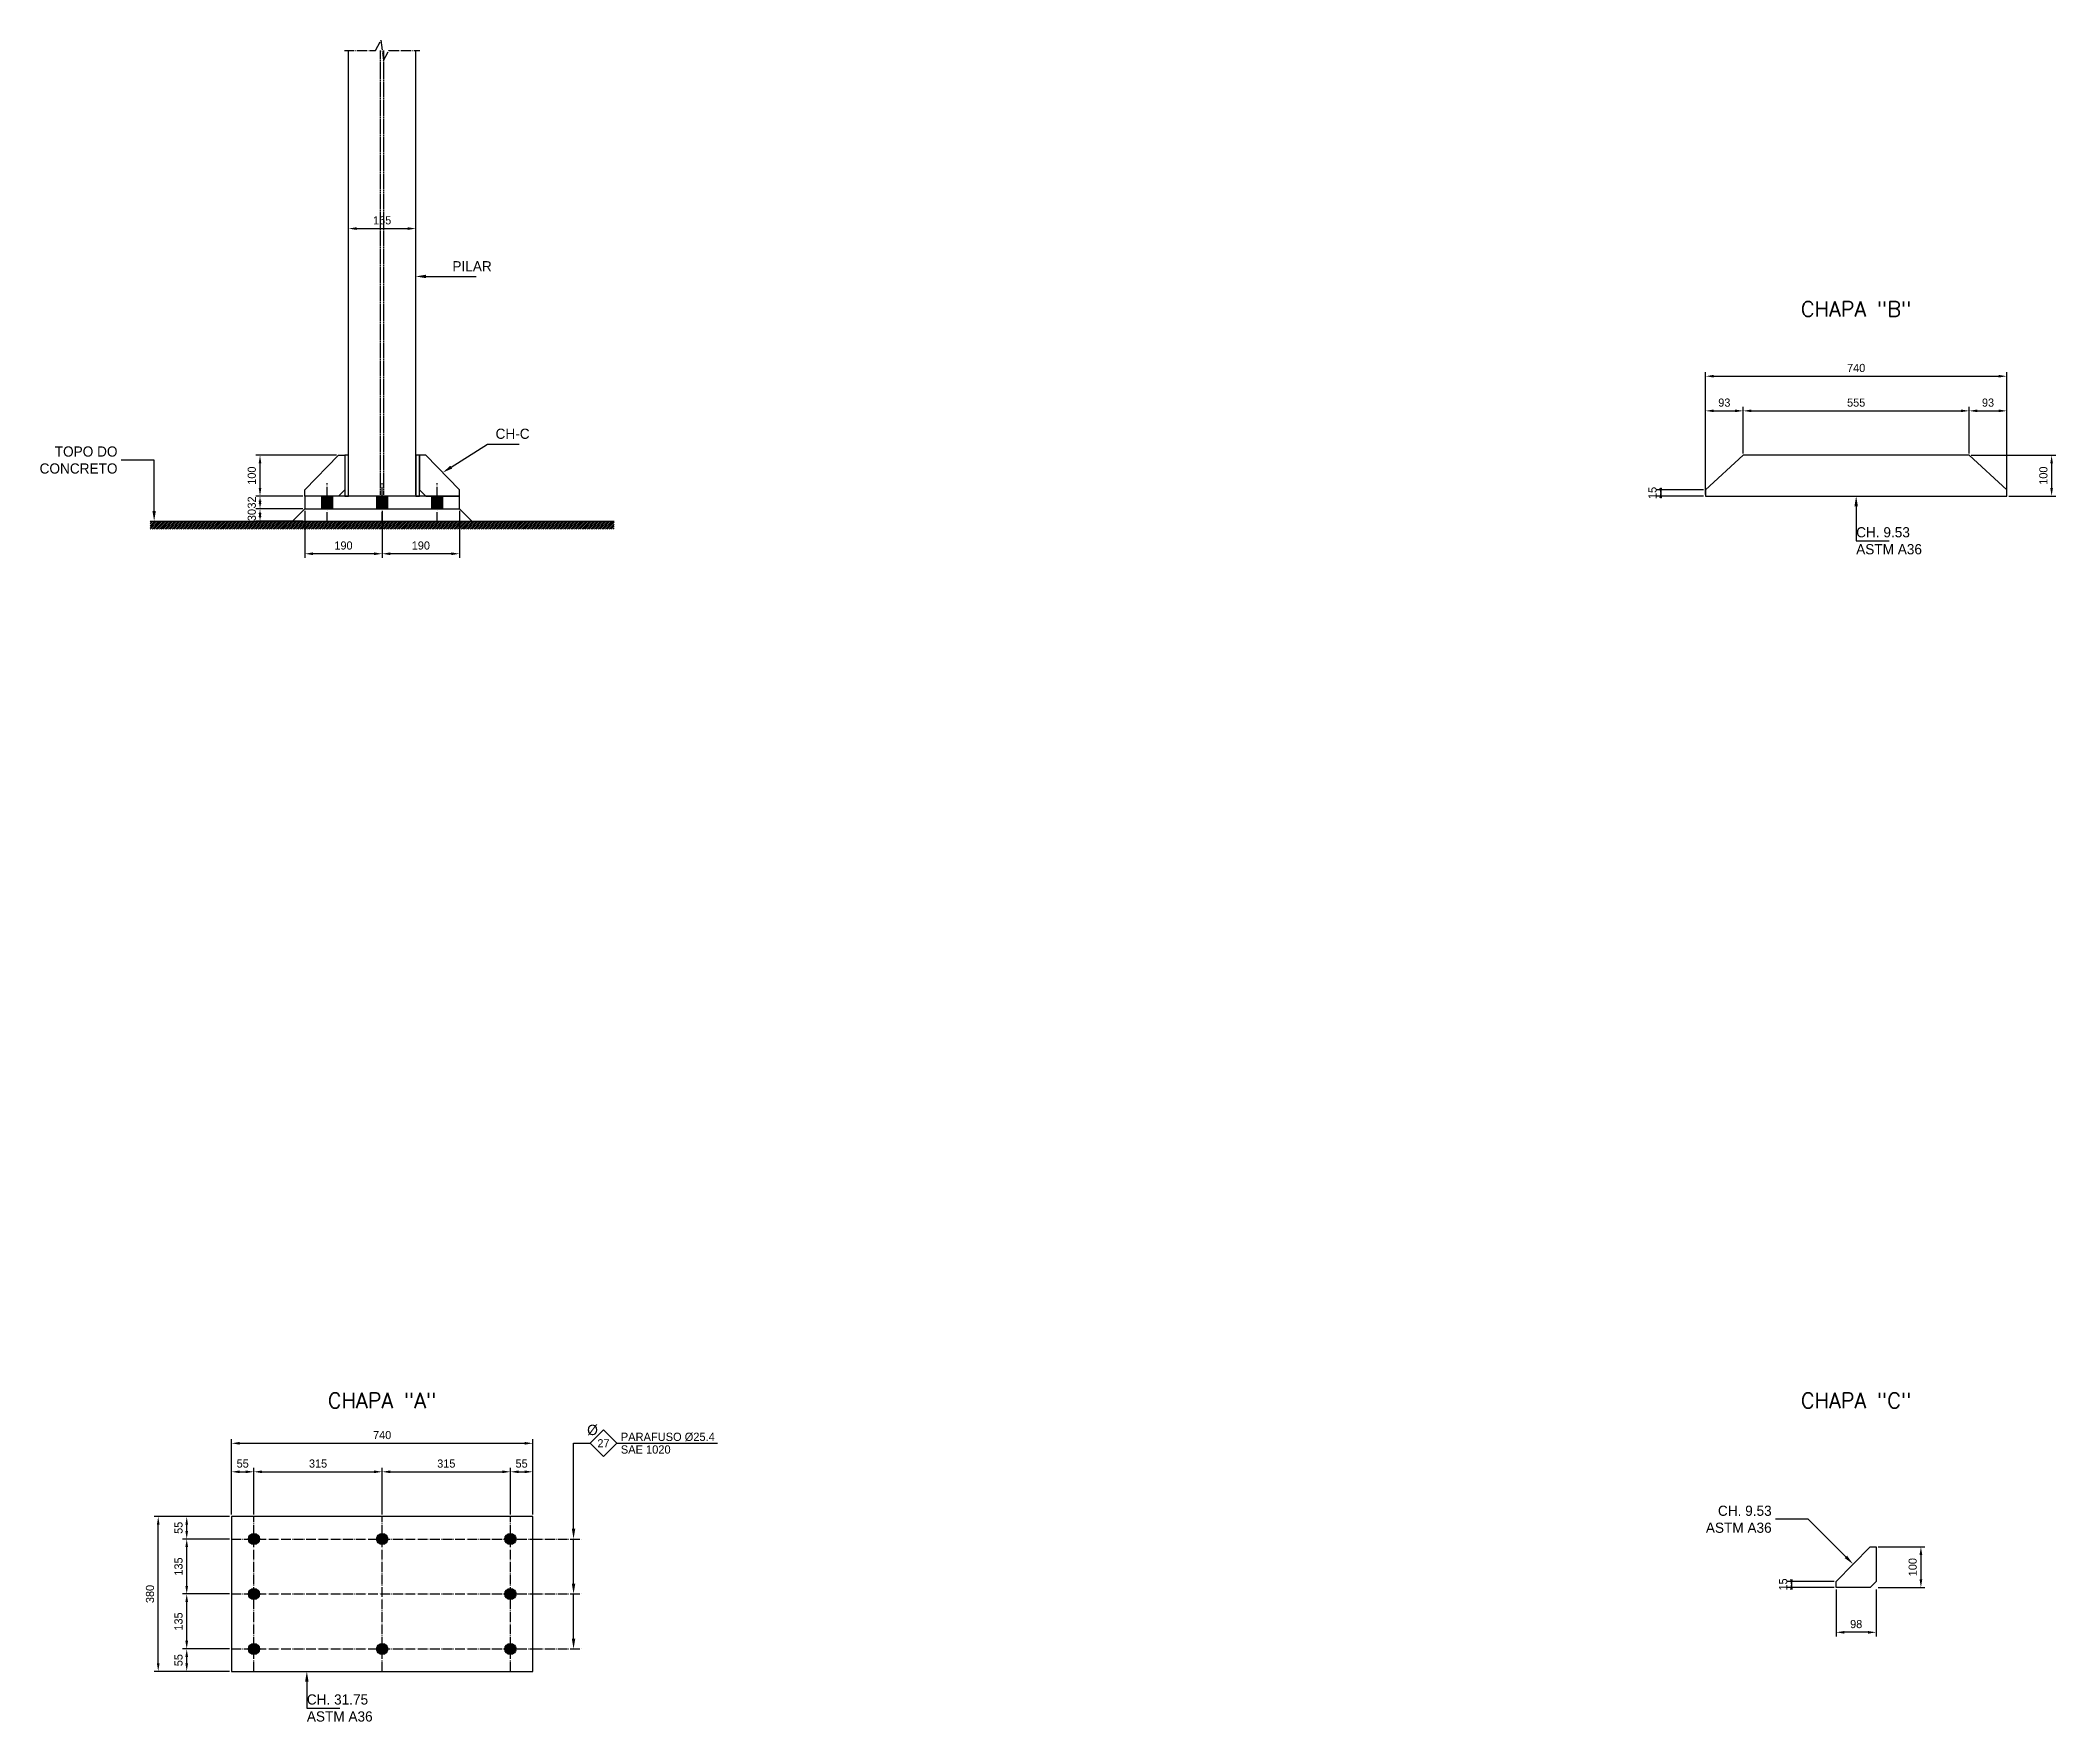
# Model space of a CAD drawing. Extents: x -4524 to 7730, y -2994 to 1469.
# Drawn here: x 2780 to 7730, y -2994 to 1135 of the extents above; entities that cross this region are included whole.
import ezdxf

# ---------------------------------------------------------------- set-up
doc = ezdxf.new("R2010")
doc.units = 0
doc.header["$MEASUREMENT"] = 0
doc.linetypes.add('ACAD_ISO01W100', pattern=[5, 4, -1])
doc.linetypes.add('ACAD_ISO04W100', pattern=[30.5, 24, -3, 0.5, -3])
doc.layers.get('DEFPOINTS').update_dxf_attribs({"linetype": 'ACAD_ISO01W100'})
for name, color, linetype in [('EIXO', 5, 'ACAD_ISO04W100'), ('FAB-CHAPA', 2, 'Continuous'), ('L-HIDDEN', 7, 'ACAD_ISO01W100'), ('PERFIL', 1, 'Continuous'), ('REGUA120', 2, 'Continuous'), ('REGUA80', 4, 'Continuous')]:
    doc.layers.add(name, color=color, linetype=linetype)
doc.styles.add('REGUA100', font='ROMANS.SHX', dxfattribs={"height": 2.54})
doc.dimstyles.new('ISO-25', dxfattribs={"dimtxt": 2.5, "dimasz": 2.5, "dimexe": 1.25, "dimexo": 0.625, "dimtad": 1, "dimtxsty": 'STANDARD', "dimcen": 2.5, "dimclrt": 4, "dimazin": 3, "dimtfac": 1, "dimtmove": 0, "dimatfit": 3})

msp = doc.modelspace()

# ---------------------------------------------------------------- texts
at = {"color": 4}
for s, insert, char_height, attachment_point in [('PILAR', (3792.5, 567.5), 25, 7), ('CH-C', (3898.515, 155.875), 25, 7), ('TOPO DO \\PCONCRETO', (2970, 104.125), 25, 6), ('CH. 9.53\\PASTM A36', (7240, -94.125), 25, 4), ('%%c', (4123.354, -2290.783), 25.4, 7), ('SAE 1020', (4206.131, -2315), 20.3, 1), ('PARAFUSO %%c25.4', (4206.131, -2305), 20.3, 7), ('CH. 9.53\\PASTM A36', (7032.485, -2496.625), 25, 6), ('CH. 31.75\\PASTM A36', (3435, -2960), 25, 4)]:
    msp.add_mtext(s, dxfattribs=dict(at, insert=insert, char_height=char_height, attachment_point=attachment_point))
at = {"insert": (4163.456, -2310), "char_height": 20, "attachment_point": 5}
msp.add_mtext('27', dxfattribs=at)
at = {"layer": 'FAB-CHAPA', "color": 2, "char_height": 37.5, "attachment_point": 5, "style": 'REGUA100'}
for s, insert in [('CHAPA "B"', (7240, 475)), ('CHAPA "C"', (7240, -2205))]:
    msp.add_mtext(s, dxfattribs=dict(at, insert=insert))
at = {"layer": 'REGUA120', "color": 2, "insert": (3620, -2205), "char_height": 37.5, "attachment_point": 5, "style": 'REGUA100'}
msp.add_mtext('CHAPA "A"', dxfattribs=at)

# ---------------------------------------------------------------- blocks, each defined once
blk = doc.blocks.new('*D7')
for p, q in [((3537.5, 652.5), (3537.5, 682.5)), ((3557.5, 672.5), (3682.5, 672.5)), ((3702.5, 652.5), (3702.5, 682.5))]:
    blk.add_line(p, q)
for points in [[(3537.5, 672.5), (3557.5, 675.8), (3557.5, 669.2)], [(3702.5, 672.5), (3682.5, 669.2), (3682.5, 675.8)]]:
    blk.add_trace(points)
at = {"layer": 'DEFPOINTS', "color": 0}
for p in [(3537.5, 647.5), (3620, 682.5), (3702.5, 647.5)]:
    blk.add_point(p, dxfattribs=at)
at = {"layer": 'REGUA80', "color": 4, "insert": (3620, 682.5), "char_height": 20, "attachment_point": 8}
blk.add_mtext('165', dxfattribs=at)
blk = doc.blocks.new('*D8')
for p, q in [((3425, -15.9), (3310, -15.9)), ((3425, -45.9), (3310, -45.9)), ((3320, -25.9), (3320, -35.9))]:
    blk.add_line(p, q)
for points in [[(3320, -15.9), (3323.3, -35.9), (3316.7, -35.9)], [(3320, -45.9), (3316.7, -25.9), (3323.3, -25.9)]]:
    blk.add_trace(points)
at = {"layer": 'DEFPOINTS', "color": 0, "linetype": 'BYBLOCK'}
for p in [(3430, -15.9), (3430, -45.9)]:
    blk.add_point(p, dxfattribs=at)
at = {"layer": 'REGUA80', "color": 4, "insert": (3310, -30.9), "char_height": 20, "attachment_point": 8, "rotation": 90}
blk.add_mtext('30', dxfattribs=at)
blk = doc.blocks.new('*D9')
for p, q in [((3425, 15.9), (3310, 15.9)), ((3320, 4.1), (3320, -4.1)), ((3425, -15.9), (3310, -15.9))]:
    blk.add_line(p, q)
for points in [[(3320, 15.9), (3323.3, -4.1), (3316.7, -4.1)], [(3320, -15.9), (3316.7, 4.1), (3323.3, 4.1)]]:
    blk.add_trace(points)
at = {"layer": 'DEFPOINTS', "color": 0, "linetype": 'BYBLOCK'}
for p in [(3430, 15.9), (3430, -15.9)]:
    blk.add_point(p, dxfattribs=at)
at = {"layer": 'REGUA80', "color": 4, "insert": (3310, 0), "char_height": 20, "attachment_point": 8, "rotation": 90}
blk.add_mtext('32', dxfattribs=at)
blk = doc.blocks.new('*D10')
for p, q in [((3508, 115.9), (3310, 115.9)), ((3320, 35.9), (3320, 95.9)), ((3425, 15.9), (3310, 15.9))]:
    blk.add_line(p, q)
for points in [[(3320, 115.9), (3323.3, 95.9), (3316.7, 95.9)], [(3320, 15.9), (3316.7, 35.9), (3323.3, 35.9)]]:
    blk.add_trace(points)
at = {"layer": 'DEFPOINTS', "color": 0, "linetype": 'BYBLOCK'}
for p in [(3513, 115.9), (3430, 15.9)]:
    blk.add_point(p, dxfattribs=at)
at = {"layer": 'REGUA80', "color": 4, "insert": (3310, 65.9), "char_height": 20, "attachment_point": 8, "rotation": 90}
blk.add_mtext('100', dxfattribs=at)
blk = doc.blocks.new('*D11')
for p, q in [((3430, -20.9), (3430, -135.9)), ((3620, -20.9), (3620, -135.9)), ((3600, -125.9), (3450, -125.9))]:
    blk.add_line(p, q)
for points in [[(3430, -125.9), (3450, -122.5), (3450, -129.2)], [(3620, -125.9), (3600, -129.2), (3600, -122.5)]]:
    blk.add_trace(points)
at = {"layer": 'DEFPOINTS', "color": 0}
for p in [(3430, -15.9), (3620, -15.9), (3525, -115.9)]:
    blk.add_point(p, dxfattribs=at)
at = {"layer": 'REGUA80', "color": 4, "insert": (3525, -115.9), "char_height": 20, "attachment_point": 8}
blk.add_mtext('190', dxfattribs=at)
blk = doc.blocks.new('*D12')
for p, q in [((3620, -20.9), (3620, -135.9)), ((3810, -20.9), (3810, -135.9)), ((3790, -125.9), (3640, -125.9))]:
    blk.add_line(p, q)
for points in [[(3620, -125.9), (3640, -122.5), (3640, -129.2)], [(3810, -125.9), (3790, -129.2), (3790, -122.5)]]:
    blk.add_trace(points)
at = {"layer": 'DEFPOINTS', "color": 0}
for p in [(3620, -15.9), (3810, -15.9), (3715, -115.9)]:
    blk.add_point(p, dxfattribs=at)
at = {"layer": 'REGUA80', "color": 4, "insert": (3715, -115.9), "char_height": 20, "attachment_point": 8}
blk.add_mtext('190', dxfattribs=at)
blk = doc.blocks.new('*D17')
for p, q in [((3245, -2815), (3130, -2815)), ((3245, -2870), (3130, -2870)), ((3140, -2850), (3140, -2835))]:
    blk.add_line(p, q)
for points in [[(3140, -2815), (3143.3, -2835), (3136.7, -2835)], [(3140, -2870), (3136.7, -2850), (3143.3, -2850)]]:
    blk.add_trace(points)
at = {"layer": 'DEFPOINTS', "color": 0, "linetype": 'BYBLOCK'}
for p in [(3250, -2815), (3250, -2870)]:
    blk.add_point(p, dxfattribs=at)
at = {"layer": 'REGUA80', "color": 4, "insert": (3130, -2842.5), "char_height": 20, "attachment_point": 8, "rotation": 90}
blk.add_mtext('55', dxfattribs=at)
blk = doc.blocks.new('*D18')
for p, q in [((3245, -2680), (3130, -2680)), ((3140, -2795), (3140, -2700)), ((3245, -2815), (3130, -2815))]:
    blk.add_line(p, q)
for points in [[(3140, -2680), (3143.3, -2700), (3136.7, -2700)], [(3140, -2815), (3136.7, -2795), (3143.3, -2795)]]:
    blk.add_trace(points)
at = {"layer": 'DEFPOINTS', "color": 0, "linetype": 'BYBLOCK'}
for p in [(3250, -2680), (3250, -2815)]:
    blk.add_point(p, dxfattribs=at)
at = {"layer": 'REGUA80', "color": 4, "insert": (3130, -2747.5), "char_height": 20, "attachment_point": 8, "rotation": 90}
blk.add_mtext('135', dxfattribs=at)
blk = doc.blocks.new('*D19')
for p, q in [((3245, -2545), (3130, -2545)), ((3140, -2660), (3140, -2565)), ((3245, -2680), (3130, -2680))]:
    blk.add_line(p, q)
for points in [[(3140, -2545), (3143.3, -2565), (3136.7, -2565)], [(3140, -2680), (3136.7, -2660), (3143.3, -2660)]]:
    blk.add_trace(points)
at = {"layer": 'DEFPOINTS', "color": 0, "linetype": 'BYBLOCK'}
for p in [(3250, -2545), (3250, -2680)]:
    blk.add_point(p, dxfattribs=at)
at = {"layer": 'REGUA80', "color": 4, "insert": (3130, -2612.5), "char_height": 20, "attachment_point": 8, "rotation": 90}
blk.add_mtext('135', dxfattribs=at)
blk = doc.blocks.new('*D20')
for p, q in [((3245, -2490), (3130, -2490)), ((3140, -2525), (3140, -2510)), ((3245, -2545), (3130, -2545))]:
    blk.add_line(p, q)
for points in [[(3140, -2490), (3143.3, -2510), (3136.7, -2510)], [(3140, -2545), (3136.7, -2525), (3143.3, -2525)]]:
    blk.add_trace(points)
at = {"layer": 'DEFPOINTS', "color": 0, "linetype": 'BYBLOCK'}
for p in [(3250, -2490), (3250, -2545)]:
    blk.add_point(p, dxfattribs=at)
at = {"layer": 'REGUA80', "color": 4, "insert": (3130, -2517.5), "char_height": 20, "attachment_point": 8, "rotation": 90}
blk.add_mtext('55', dxfattribs=at)
blk = doc.blocks.new('*D21')
for p, q in [((3250, -2485), (3250, -2370)), ((3305, -2485), (3305, -2370)), ((3270, -2380), (3285, -2380))]:
    blk.add_line(p, q)
for points in [[(3250, -2380), (3270, -2376.7), (3270, -2383.3)], [(3305, -2380), (3285, -2383.3), (3285, -2376.7)]]:
    blk.add_trace(points)
at = {"layer": 'DEFPOINTS', "color": 0}
for p in [(3277.5, -2370), (3250, -2490), (3305, -2490)]:
    blk.add_point(p, dxfattribs=at)
at = {"layer": 'REGUA80', "color": 4, "insert": (3277.5, -2370), "char_height": 20, "attachment_point": 8}
blk.add_mtext('55', dxfattribs=at)
blk = doc.blocks.new('*D22')
for p, q in [((3305, -2485), (3305, -2370)), ((3620, -2485), (3620, -2370)), ((3325, -2380), (3600, -2380))]:
    blk.add_line(p, q)
for points in [[(3305, -2380), (3325, -2376.7), (3325, -2383.3)], [(3620, -2380), (3600, -2383.3), (3600, -2376.7)]]:
    blk.add_trace(points)
at = {"layer": 'DEFPOINTS', "color": 0}
for p in [(3462.5, -2370), (3305, -2490), (3620, -2490)]:
    blk.add_point(p, dxfattribs=at)
at = {"layer": 'REGUA80', "color": 4, "insert": (3462.5, -2370), "char_height": 20, "attachment_point": 8}
blk.add_mtext('315', dxfattribs=at)
blk = doc.blocks.new('*D23')
for p, q in [((3620, -2485), (3620, -2370)), ((3935, -2485), (3935, -2370)), ((3640, -2380), (3915, -2380))]:
    blk.add_line(p, q)
for points in [[(3620, -2380), (3640, -2376.7), (3640, -2383.3)], [(3935, -2380), (3915, -2383.3), (3915, -2376.7)]]:
    blk.add_trace(points)
at = {"layer": 'DEFPOINTS', "color": 0}
for p in [(3777.5, -2370), (3620, -2490), (3935, -2490)]:
    blk.add_point(p, dxfattribs=at)
at = {"layer": 'REGUA80', "color": 4, "insert": (3777.5, -2370), "char_height": 20, "attachment_point": 8}
blk.add_mtext('315', dxfattribs=at)
blk = doc.blocks.new('*D24')
for p, q in [((3935, -2485), (3935, -2370)), ((3990, -2485), (3990, -2370)), ((3955, -2380), (3970, -2380))]:
    blk.add_line(p, q)
for points in [[(3935, -2380), (3955, -2376.7), (3955, -2383.3)], [(3990, -2380), (3970, -2383.3), (3970, -2376.7)]]:
    blk.add_trace(points)
at = {"layer": 'DEFPOINTS', "color": 0}
for p in [(3962.5, -2370), (3935, -2490), (3990, -2490)]:
    blk.add_point(p, dxfattribs=at)
at = {"layer": 'REGUA80', "color": 4, "insert": (3962.5, -2370), "char_height": 20, "attachment_point": 8}
blk.add_mtext('55', dxfattribs=at)
blk = doc.blocks.new('*D25')
for p, q in [((3245, -2490), (3060, -2490)), ((3070, -2850), (3070, -2510)), ((3245, -2870), (3060, -2870))]:
    blk.add_line(p, q)
for points in [[(3070, -2490), (3073.3, -2510), (3066.7, -2510)], [(3070, -2870), (3066.7, -2850), (3073.3, -2850)]]:
    blk.add_trace(points)
at = {"layer": 'DEFPOINTS', "color": 0, "linetype": 'BYBLOCK'}
for p in [(3250, -2490), (3250, -2870)]:
    blk.add_point(p, dxfattribs=at)
at = {"layer": 'REGUA80', "color": 4, "insert": (3060, -2680), "char_height": 20, "attachment_point": 8, "rotation": 90}
blk.add_mtext('380', dxfattribs=at)
blk = doc.blocks.new('*D26')
for p, q in [((3250, -2485), (3250, -2300)), ((3270, -2310), (3970, -2310)), ((3990, -2485), (3990, -2300))]:
    blk.add_line(p, q)
for points in [[(3250, -2310), (3270, -2306.7), (3270, -2313.3)], [(3990, -2310), (3970, -2313.3), (3970, -2306.7)]]:
    blk.add_trace(points)
at = {"layer": 'DEFPOINTS', "color": 0}
for p in [(3620, -2300), (3250, -2490), (3990, -2490)]:
    blk.add_point(p, dxfattribs=at)
at = {"layer": 'REGUA80', "color": 4, "insert": (3620, -2300), "char_height": 20, "attachment_point": 8}
blk.add_mtext('740', dxfattribs=at)
blk = doc.blocks.new('*D27')
for p, q in [((6870, 35), (6870, 235)), ((6890, 225), (6942.5, 225)), ((6962.5, 120), (6962.5, 235))]:
    blk.add_line(p, q)
for points in [[(6870, 225), (6890, 228.3), (6890, 221.7)], [(6962.5, 225), (6942.5, 221.7), (6942.5, 228.3)]]:
    blk.add_trace(points)
at = {"layer": 'DEFPOINTS', "color": 0}
for p in [(6916.2, 235), (6962.5, 115), (6870, 30)]:
    blk.add_point(p, dxfattribs=at)
at = {"layer": 'REGUA80', "color": 4, "insert": (6916.2, 235), "char_height": 20, "attachment_point": 8}
blk.add_mtext('93', dxfattribs=at)
blk = doc.blocks.new('*D28')
for p, q in [((6962.5, 120), (6962.5, 235)), ((6982.5, 225), (7497.5, 225)), ((7517.5, 120), (7517.5, 235))]:
    blk.add_line(p, q)
for points in [[(6962.5, 225), (6982.5, 228.3), (6982.5, 221.7)], [(7517.5, 225), (7497.5, 221.7), (7497.5, 228.3)]]:
    blk.add_trace(points)
at = {"layer": 'DEFPOINTS', "color": 0}
for p in [(7240, 235), (6962.5, 115), (7517.5, 115)]:
    blk.add_point(p, dxfattribs=at)
at = {"layer": 'REGUA80', "color": 4, "insert": (7240, 235), "char_height": 20, "attachment_point": 8}
blk.add_mtext('555', dxfattribs=at)
blk = doc.blocks.new('*D29')
for p, q in [((7517.5, 120), (7517.5, 235)), ((7537.5, 225), (7590, 225)), ((7610, 35), (7610, 235))]:
    blk.add_line(p, q)
for points in [[(7517.5, 225), (7537.5, 228.3), (7537.5, 221.7)], [(7610, 225), (7590, 221.7), (7590, 228.3)]]:
    blk.add_trace(points)
at = {"layer": 'DEFPOINTS', "color": 0}
for p in [(7563.8, 235), (7517.5, 115), (7610, 30)]:
    blk.add_point(p, dxfattribs=at)
at = {"layer": 'REGUA80', "color": 4, "insert": (7563.8, 235), "char_height": 20, "attachment_point": 8}
blk.add_mtext('93', dxfattribs=at)
blk = doc.blocks.new('*D30')
for p, q in [((6870, 20), (6870, 320)), ((6890, 310), (7590, 310)), ((7610, 20), (7610, 320))]:
    blk.add_line(p, q)
for points in [[(6870, 310), (6890, 313.3), (6890, 306.7)], [(7610, 310), (7590, 306.7), (7590, 313.3)]]:
    blk.add_trace(points)
at = {"layer": 'DEFPOINTS', "color": 0}
for p in [(7240, 320), (6870, 15), (7610, 15)]:
    blk.add_point(p, dxfattribs=at)
at = {"layer": 'REGUA80', "color": 4, "insert": (7240, 320), "char_height": 20, "attachment_point": 8}
blk.add_mtext('740', dxfattribs=at)
blk = doc.blocks.new('*D31')
for p, q in [((6865, 30.9), (6750, 30.9)), ((6865, 15.9), (6750, 15.9)), ((6760, 35.9), (6760, 10.9))]:
    blk.add_line(p, q)
for points in [[(6760, 15.9), (6756.7, 35.9), (6763.3, 35.9)], [(6760, 30.9), (6763.3, 10.9), (6756.7, 10.9)]]:
    blk.add_trace(points)
at = {"layer": 'DEFPOINTS', "color": 0, "linetype": 'BYBLOCK'}
for p in [(6870, 30.9), (6870, 15.9)]:
    blk.add_point(p, dxfattribs=at)
at = {"layer": 'REGUA80', "color": 4, "insert": (6750, 23.4), "char_height": 20, "attachment_point": 8, "rotation": 90}
blk.add_mtext('15', dxfattribs=at)
blk = doc.blocks.new('*D32')
for p, q in [((7522.5, 115.9), (7730, 115.9)), ((7720, 95.9), (7720, 35.9)), ((7615, 15.9), (7730, 15.9))]:
    blk.add_line(p, q)
for points in [[(7720, 115.9), (7723.3, 95.9), (7716.7, 95.9)], [(7720, 15.9), (7716.7, 35.9), (7723.3, 35.9)]]:
    blk.add_trace(points)
at = {"layer": 'DEFPOINTS', "color": 0, "linetype": 'BYBLOCK'}
for p in [(7517.5, 115.9), (7610, 15.9)]:
    blk.add_point(p, dxfattribs=at)
at = {"layer": 'REGUA80', "color": 4, "insert": (7710, 65.9), "char_height": 20, "attachment_point": 8, "rotation": 90}
blk.add_mtext('100', dxfattribs=at)
blk = doc.blocks.new('*D33')
for p, q in [((7294, -2564.1), (7409, -2564.1)), ((7399, -2584.1), (7399, -2644.1)), ((7294, -2664.1), (7409, -2664.1))]:
    blk.add_line(p, q)
for points in [[(7399, -2564.1), (7402.3, -2584.1), (7395.6, -2584.1)], [(7399, -2664.1), (7395.6, -2644.1), (7402.3, -2644.1)]]:
    blk.add_trace(points)
at = {"layer": 'DEFPOINTS', "color": 0, "linetype": 'BYBLOCK'}
for p in [(7289, -2564.1), (7289, -2664.1)]:
    blk.add_point(p, dxfattribs=at)
at = {"layer": 'REGUA80', "color": 4, "insert": (7389, -2614.1), "char_height": 20, "attachment_point": 8, "rotation": 90}
blk.add_mtext('100', dxfattribs=at)
blk = doc.blocks.new('*D34')
for p, q in [((7191, -2669.1), (7191, -2784.1)), ((7289, -2669.1), (7289, -2784.1)), ((7269, -2774.1), (7211, -2774.1))]:
    blk.add_line(p, q)
for points in [[(7191, -2774.1), (7211, -2770.8), (7211, -2777.5)], [(7289, -2774.1), (7269, -2777.5), (7269, -2770.8)]]:
    blk.add_trace(points)
at = {"layer": 'DEFPOINTS', "color": 0}
for p in [(7191, -2664.1), (7289, -2664.1), (7240, -2764.1)]:
    blk.add_point(p, dxfattribs=at)
at = {"layer": 'REGUA80', "color": 4, "insert": (7240, -2764.1), "char_height": 20, "attachment_point": 8}
blk.add_mtext('98', dxfattribs=at)
blk = doc.blocks.new('*D35')
for p, q in [((7186, -2649.1), (7071, -2649.1)), ((7186, -2664.1), (7071, -2664.1)), ((7081, -2644.1), (7081, -2669.1))]:
    blk.add_line(p, q)
for points in [[(7081, -2664.1), (7077.7, -2644.1), (7084.3, -2644.1)], [(7081, -2649.1), (7084.3, -2669.1), (7077.7, -2669.1)]]:
    blk.add_trace(points)
at = {"layer": 'DEFPOINTS', "color": 0, "linetype": 'BYBLOCK'}
for p in [(7191, -2649.1), (7191, -2664.1)]:
    blk.add_point(p, dxfattribs=at)
at = {"layer": 'REGUA80', "color": 4, "insert": (7071, -2656.6), "char_height": 20, "attachment_point": 8, "rotation": 90}
blk.add_mtext('15', dxfattribs=at)

# ---------------------------------------------------------------- dimensions: what is measured, and where the dimension line sits
for base, p1, p2, text, picture, middle in [((3537.5, 672.5), (3702.5, 647.5), (3537.5, 647.5), '165', '*D7', (3620, 672.5)), ((6870, 310), (7610, 15), (6870, 15), '740', '*D30', (7240, 310)), ((6870, 225), (6962.5, 115), (6870, 30), '93', '*D27', (6916.25, 225)), ((6962.5, 225), (7517.5, 115), (6962.5, 115), '555', '*D28', (7240, 225)), ((7517.5, 225), (7610, 30), (7517.5, 115), '93', '*D29', (7563.75, 225)), ((3620, -125.875), (3430, -15.875), (3620, -15.875), '190', '*D11', (3525, -125.875)), ((3810, -125.875), (3620, -15.875), (3810, -15.875), '190', '*D12', (3715, -125.875)), ((3250, -2310), (3990, -2490), (3250, -2490), '740', '*D26', (3620, -2310)), ((3250, -2380), (3305, -2490), (3250, -2490), '55', '*D21', (3277.5, -2380)), ((3305, -2380), (3620, -2490), (3305, -2490), '315', '*D22', (3462.5, -2380)), ((3620, -2380), (3935, -2490), (3620, -2490), '315', '*D23', (3777.5, -2380)), ((3935, -2380), (3990, -2490), (3935, -2490), '55', '*D24', (3962.5, -2380)), ((7288.97, -2774.125), (7191, -2664.125), (7288.97, -2664.125), '98', '*D34', (7239.985, -2774.125))]:
    dim = msp.add_linear_dim(base=base, p1=p1, p2=p2, text=text, dimstyle='ISO-25', override={"dimtxt": 20, "dimasz": 20, "dimgap": 10})
    dim.commit()
    dim.dimension.update_dxf_attribs({"geometry": picture, "text_midpoint": middle})
for base, p1, p2, text, picture, middle in [((3320, 115.875), (3430, 15.875), (3512.97, 115.875), '100', '*D10', (3320, 65.875)), ((7720, 15.875), (7517.5, 115.875), (7610, 15.875), '100', '*D32', (7720, 65.875)), ((3320, 15.875), (3430, -15.875), (3430, 15.875), '32', '*D9', (3320, 0)), ((6760, 30.875), (6870, 15.875), (6870, 30.875), '15', '*D31', (6760, 23.375)), ((3320, -15.875), (3430, -45.875), (3430, -15.875), '30', '*D8', (3320, -30.875)), ((3070, -2490), (3250, -2870), (3250, -2490), '380', '*D25', (3070, -2680)), ((3140, -2490), (3250, -2545), (3250, -2490), '55', '*D20', (3140, -2517.5)), ((3140, -2545), (3250, -2680), (3250, -2545), '135', '*D19', (3140, -2612.5)), ((7398.97, -2664.125), (7288.97, -2564.125), (7288.97, -2664.125), '100', '*D33', (7398.97, -2614.125)), ((7081, -2649.125), (7191, -2664.125), (7191, -2649.125), '15', '*D35', (7081, -2656.625)), ((3140, -2680), (3250, -2815), (3250, -2680), '135', '*D18', (3140, -2747.5)), ((3140, -2815), (3250, -2870), (3250, -2815), '55', '*D17', (3140, -2842.5))]:
    dim = msp.add_linear_dim(base=base, p1=p1, p2=p2, angle=90, text=text, dimstyle='ISO-25', override={"dimtxt": 20, "dimasz": 20, "dimgap": 10})
    dim.commit()
    dim.dimension.update_dxf_attribs({"geometry": picture, "text_midpoint": middle, "dimtype": 160})

# ---------------------------------------------------------------- hatches: boundary and pattern name
h = msp.add_hatch()
h.set_pattern_fill('ANSI31', color=256, style=0)
h.set_pattern_definition([(45, (0, 0), (-2.245064, 2.245064), [])])
h.paths.add_polyline_path([(3050, -45.875), (3050, -65.875), (4190, -65.875), (4190, -45.875)])

# ---------------------------------------------------------------- linework, layer by layer
for p, q in [((3050, -45.875), (4190, -45.875)), ((4090, -2310), (4130.781, -2310))]:
    msp.add_line(p, q)
at = {"color": 4}
for p, q in [((3430, -15.875), (3400, -45.875)), ((3810, -15.875), (3840, -45.875)), ((4196.131, -2310), (4443.131, -2310))]:
    msp.add_line(p, q, dxfattribs=at)
for points in [[(3727.5, 555), (3772.5, 555), (3851, 555)], [(3060, -20.875), (3060, 104.125), (2979, 104.125)], [(3789.607, 86.797), (3878.515, 143.375), (3956.515, 143.375)], [(7240, -9.125), (7240, -94.125), (7321, -94.125)], [(4090, -2520), (4090, -2310)], [(7214.807, -2588.947), (7122.485, -2496.625), (7041.485, -2496.625)], [(4090, -2655), (4090, -2545)], [(4090, -2790), (4090, -2680)], [(3435, -2895), (3435, -2960), (3516, -2960)]]:
    msp.add_lwpolyline(points)
msp.add_lwpolyline([(4196.131, -2310), (4163.456, -2277.325), (4130.781, -2310), (4163.456, -2342.675)], close=True, dxfattribs=at)
at = {"const_width": 13.7}
for points in [[(3298.15, -2545, 1), (3311.85, -2545, 1)], [(3613.15, -2545, 1), (3626.85, -2545, 1)], [(3928.15, -2545, 1), (3941.85, -2545, 1)], [(3298.15, -2680, 1), (3311.85, -2680, 1)], [(3928.15, -2680, 1), (3941.85, -2680, 1)], [(3298.15, -2815, 1), (3311.85, -2815, 1)], [(3613.15, -2815, 1), (3626.85, -2815, 1)], [(3928.15, -2815, 1), (3941.85, -2815, 1)]]:
    msp.add_lwpolyline(points, format="xyb", close=True, dxfattribs=at)
for points in [[(3702.5, 555), (3727.5, 559.167), (3727.5, 550.833)], [(3768.515, 73.375), (3787.37, 90.312), (3791.844, 83.282)], [(7240, 15.875), (7244.167, -9.125), (7235.833, -9.125)], [(3060, -45.875), (3055.833, -20.875), (3064.167, -20.875)], [(4090, -2545), (4085.833, -2520), (4094.167, -2520)], [(7232.485, -2606.625), (7211.861, -2591.894), (7217.754, -2586.001)], [(4090, -2680), (4085.833, -2655), (4094.167, -2655)], [(4090, -2815), (4085.833, -2790), (4094.167, -2790)], [(3435, -2870), (3439.167, -2895), (3430.833, -2895)]]:
    msp.add_trace(points)
at = {"color": 255}
for points in [[(3471.3, -15.875), (3498.7, -15.875), (3471.3, 15.875), (3498.7, 15.875)], [(3471.3, -15.875), (3498.7, -15.875), (3471.3, 15.875), (3498.7, 15.875)], [(3471.3, -15.875), (3498.7, -15.875), (3471.3, 15.875), (3498.7, 15.875)], [(3606.3, -15.875), (3633.7, -15.875), (3606.3, 15.875), (3633.7, 15.875)], [(3606.3, -15.875), (3633.7, -15.875), (3606.3, 15.875), (3633.7, 15.875)], [(3741.3, -15.875), (3768.7, -15.875), (3741.3, 15.875), (3768.7, 15.875)], [(3741.3, -15.875), (3768.7, -15.875), (3741.3, 15.875), (3768.7, 15.875)], [(3741.3, -15.875), (3768.7, -15.875), (3741.3, 15.875), (3768.7, 15.875)]]:
    msp.add_trace(points, dxfattribs=at)
at = {"layer": 'EIXO'}
for p, q in [((3485, -47.625), (3485, 47.625)), ((3485, -47.625), (3485, 47.625)), ((3485, -47.625), (3485, 47.625)), ((3620, -47.625), (3620, 47.625)), ((3620, -47.625), (3620, 47.625)), ((3755, -47.625), (3755, 47.625)), ((3755, -47.625), (3755, 47.625)), ((3755, -47.625), (3755, 47.625)), ((3305, -2870), (3305, -2490)), ((3620, -2870), (3620, -2490)), ((3935, -2870), (3935, -2490)), ((3250, -2545), (3990, -2545)), ((3990, -2545), (4110, -2545)), ((3250, -2680), (3990, -2680)), ((3990, -2680), (4110, -2680)), ((3250, -2815), (3990, -2815)), ((3990, -2815), (4110, -2815))]:
    msp.add_line(p, q, dxfattribs=at)
msp.add_lwpolyline([(3527.6, 1110), (3603.5, 1110), (3616.7, 1134.75), (3623.3, 1085.25), (3636.5, 1110), (3712.4, 1110)], dxfattribs=at)
at = {"layer": 'FAB-CHAPA'}
for points in [[(3430, 15.875), (3430, 30.875), (3512.97, 115.875), (3527.97, 115.875), (3527.97, 30.875), (3512.97, 15.875)], [(3527.97, 15.875), (3537.5, 15.875), (3537.5, 115.875), (3527.97, 115.875)], [(3702.5, 15.875), (3712.03, 15.875), (3712.03, 115.875), (3702.5, 115.875)], [(3810, 15.875), (3810, 30.875), (3727.03, 115.875), (3712.03, 115.875), (3712.03, 30.875), (3727.03, 15.875)], [(7610, 15.875), (7610, 30.875), (7517.5, 115.875), (6962.5, 115.875), (6870, 30.875), (6870, 15.875)], [(3430, -15.875), (3810, -15.875), (3810, 15.875), (3430, 15.875)], [(3471.3, -15.875), (3498.7, -15.875), (3498.7, 15.875), (3471.3, 15.875)], [(3471.3, -15.875), (3498.7, -15.875), (3498.7, 15.875), (3471.3, 15.875)], [(3471.3, -15.875), (3498.7, -15.875), (3498.7, 15.875), (3471.3, 15.875)], [(3606.3, -15.875), (3633.7, -15.875), (3633.7, 15.875), (3606.3, 15.875)], [(3606.3, -15.875), (3633.7, -15.875), (3633.7, 15.875), (3606.3, 15.875)], [(3741.3, -15.875), (3768.7, -15.875), (3768.7, 15.875), (3741.3, 15.875)], [(3741.3, -15.875), (3768.7, -15.875), (3768.7, 15.875), (3741.3, 15.875)], [(3741.3, -15.875), (3768.7, -15.875), (3768.7, 15.875), (3741.3, 15.875)], [(3250, -2870), (3990, -2870), (3990, -2490), (3250, -2490)], [(7191, -2664.125), (7191, -2649.125), (7273.97, -2564.125), (7288.97, -2564.125), (7288.97, -2649.125), (7273.97, -2664.125)]]:
    msp.add_lwpolyline(points, close=True, dxfattribs=at)
at = {"layer": 'FAB-CHAPA', "linetype": 'CONTINUOUS'}
for centre in [(3305, -2545), (3620, -2545), (3935, -2545), (3305, -2680), (3935, -2680), (3305, -2815), (3620, -2815), (3935, -2815)]:
    msp.add_circle(centre, 13.7, dxfattribs=at)
at = {"layer": 'L-HIDDEN'}
for p, q in [((3615.55, 19.05), (3615.55, 1110)), ((3624.45, 19.05), (3624.45, 1110))]:
    msp.add_line(p, q, dxfattribs=at)
at = {"layer": 'PERFIL'}
for p, q in [((3537.5, 19.05), (3537.5, 1110)), ((3702.5, 19.05), (3702.5, 1110))]:
    msp.add_line(p, q, dxfattribs=at)

msp.set_redraw_order([(e.dxf.handle, doc.entitydb.next_handle()) for e in msp.query("TEXT MTEXT ATTDEF DIMENSION ARC_DIMENSION")])  # texts and dimensions are drawn at this point

doc.saveas('drawing.dxf')
